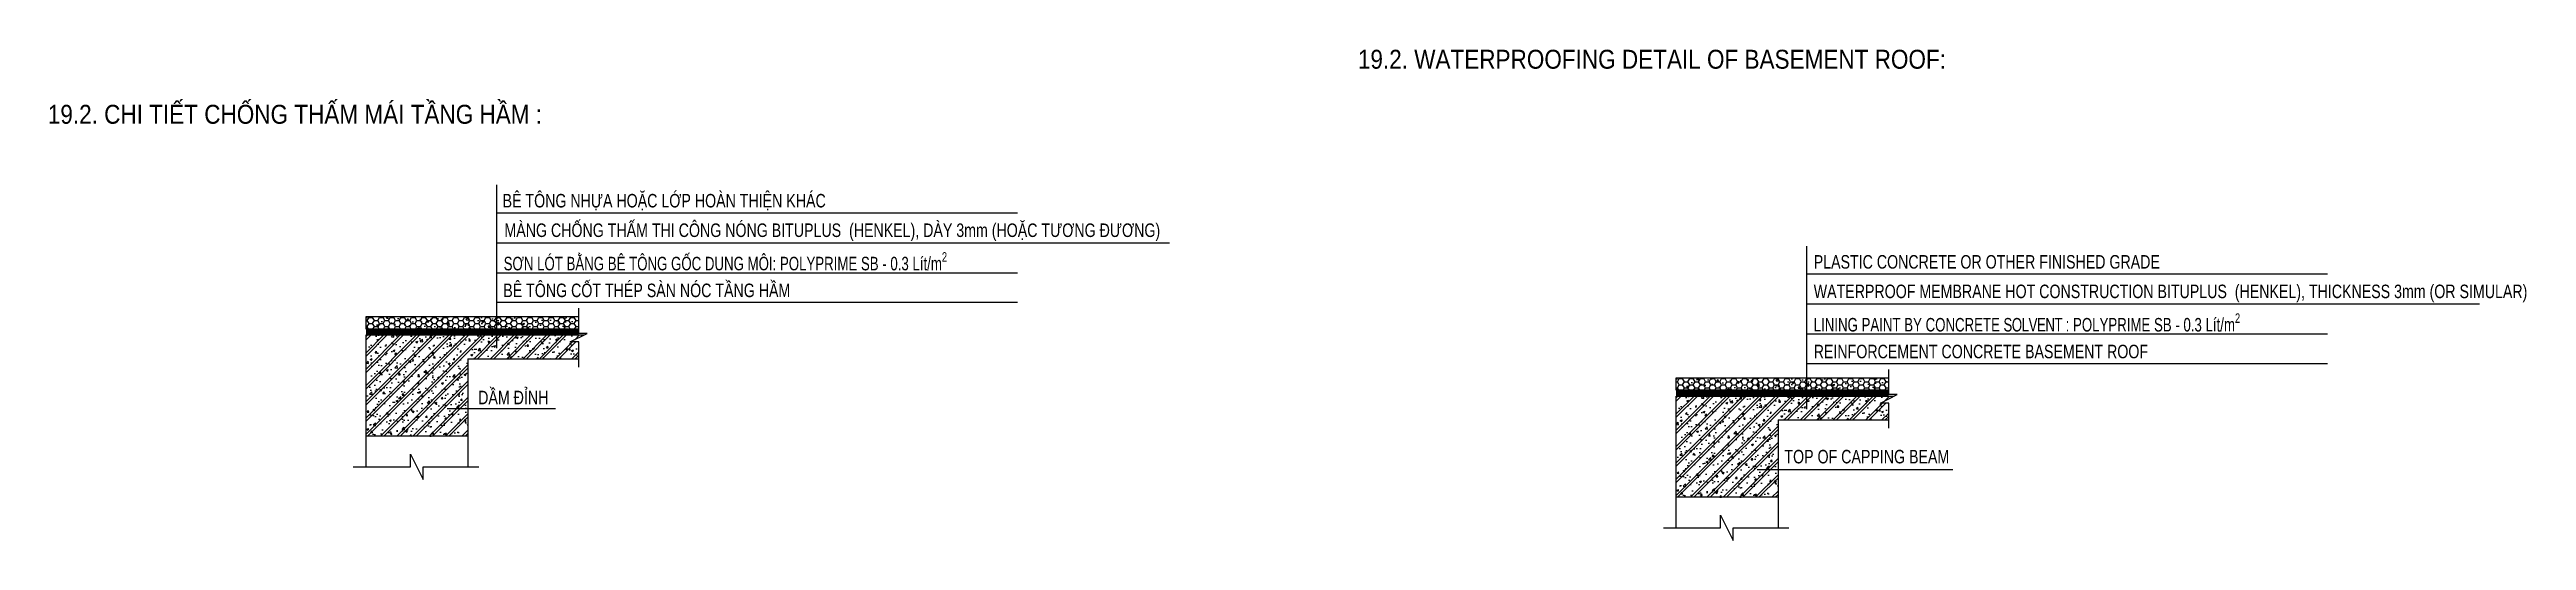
# Model space of a CAD drawing. Header units: millimetres. Extents: x -241424 to 696054, y -125618 to 93710.
# Drawn here: x 309869 to 355577, y 34490 to 43560 of the extents above; entities that cross this region are included whole.
import ezdxf
from ezdxf.enums import TextEntityAlignment as Align

# ---------------------------------------------------------------- set-up
doc = ezdxf.new("R2010")
doc.units = ezdxf.units.MM
doc.header["$LTSCALE"] = 7
doc.layers.get('0').update_dxf_attribs({"linetype": 'CONTINUOUS'})
for name, color, linetype in [('CDC_03_BORDER', 3, 'CONTINUOUS'), ('CDC_06_TEXT', 2, 'CONTINUOUS'), ('CDC_10_HATCH', 251, 'CONTINUOUS'), ('CDC_11_NOTE', 8, 'CONTINUOUS')]:
    doc.layers.add(name, color=color, linetype=linetype)
doc.styles.add('ARIAL', font='arial.ttf')

msp = doc.modelspace()

# ---------------------------------------------------------------- texts
at = {"layer": 'CDC_06_TEXT', "color": 4, "style": 'ARIAL', "width": 0.85}
for s, p in [('19.2. WATERPROOFING DETAIL OF BASEMENT ROOF:', (334012.4, 43380.1)), ('19.2. CHI TIẾT CHỐNG THẤM MÁI TẦNG HẦM :', (309836.9, 42363.3))]:
    msp.add_text(s, height=350, dxfattribs=at).set_placement(p, align=Align.MIDDLE_LEFT)
at = {"layer": 'CDC_06_TEXT', "style": 'ARIAL', "width": 0.75}
for s, p in [('BÊ TÔNG NHỰA HOẶC LỚP HOÀN THIỆN KHÁC', (324192.5, 40641.9, 34.8)), ('MÀNG CHỐNG THẤM THI CÔNG NÓNG BITUPLUS  (HENKEL), DÀY 3mm (HOẶC TƯƠNG ĐƯƠNG)', (330364.1, 40096.4, 34.8)), ('BÊ TÔNG CỐT THÉP SÀN NÓC TẦNG HẦM', (323538.1, 38985.6, 34.8))]:
    msp.add_text(s, height=250, dxfattribs=at).set_placement(p, align=Align.RIGHT)
for s, p in [('PLASTIC CONCRETE OR OTHER FINISHED GRADE', (342424.2, 39512.2)), ('WATERPROOF MEMBRANE HOT CONSTRUCTION BITUPLUS  (HENKEL), THICKNESS 3mm (OR SIMULAR)', (342424.2, 38966.7)), ('REINFORCEMENT CONCRETE BASEMENT ROOF', (342424.2, 37855.9))]:
    msp.add_text(s, height=250, dxfattribs=at).set_placement(p)
for s, p in [('DẦM ĐỈNH', (318425.9, 37169, 43.5)), ('TOP OF CAPPING BEAM', (343404.2, 36039.3, 43.5))]:
    msp.add_text(s, height=250, dxfattribs=at).set_placement(p, align=Align.MIDDLE)
at = {"layer": 'CDC_06_TEXT', "char_height": 250, "attachment_point": 1, "style": 'ARIAL'}
for s, insert, width in [('\\A1;{\\W0.7;SƠN LÓT BẰNG BÊ TÔNG GỐC DUNG MÔI: POLYPRIME SB - 0.3 Lít/m\\H0.7x;\\S2^ ;\\H1.429x; }', (318248.6, 39815.5, 34.8), 8271.987), ('\\A1;{\\W0.7;LINING PAINT BY CONCRETE\\T0.95; SOLVENT \\T1;: POLYPRIME SB - 0.3 Lít/m\\H0.7x;\\S2^ ;\\H1.429x; }', (342424.2, 38685.8, 34.8), 10464.412)]:
    msp.add_mtext(s, dxfattribs=dict(at, insert=insert, width=width))

# ---------------------------------------------------------------- hatches: boundary and pattern name
at = {"layer": 'CDC_10_HATCH'}
h = msp.add_hatch(dxfattribs=at)
h.set_pattern_fill('AR-CONC', color=256, scale=52.232143, style=0)
h.set_pattern_definition([(50, (420261.48, 21364.34), (374.6404, -32.7768), [39.1741, -430.9152]), (355, (420261.48, 21364.34), (-72.4728, 392.886), [31.3393, -344.7321]), (100.4514, (420292.7, 21361.6), (302.1678, 360.109), [33.2929, -366.2215]), (46.1842, (420261.48, 21468.8), (557.4429, -86.4541), [58.7612, -646.3728]), (96.6356, (420307.93, 21461.6), (488.1944, 508.8026), [49.9393, -549.3322]), (351.1842, (420261.5, 21468.8), (488.194, 508.803), [47.009, -517.0982]), (21, (420313.7, 21442.7), (311.7773, -210.2965), [39.1741, -430.9152]), (326, (420313.7, 21442.7), (127.0888, 378.7614), [31.3393, -344.7321]), (71.4514, (420339.7, 21425.17), (438.8663, 168.4646), [33.2929, -366.2215]), (37.5, (420261.48, 21364.34), (6.35135, 173.8776), [0, -340.55357, 0, -349.95536, 0, -346.03795]), (7.5, (420261.48, 21364.34), (137.40686, 206.0097), [0, -199.5268, 0, -332.71875, 0, -131.88616]), (327.5, (420145, 21364.34), (278.8269, -11.7809), [0, -130.58036, 0, -407.4107, 0, -540.6027]), (317.5, (420092.77, 21364.34), (304.61063, 52.287), [0, -169.75446, 0, -270.5625, 0, -383.90625])])
h.paths.add_polyline_path([(319634.5, 38396.2), (319634.5, 38626), (315710, 38626), (315710, 38396.2)])
h = msp.add_hatch(dxfattribs=at)
h.set_pattern_fill('HONEY', color=256, scale=522.321429, style=0)
h.set_pattern_definition([(0, (420261.475, 21364.34), (97.935268, 56.542953), [65.29018, -130.58036]), (120, (420261.475, 21364.34), (-97.935268, 56.542953), [65.29018, -130.58036]), (60, (420261.475, 21364.34), (2e-07, 113.085906), [-130.58036, 65.29018])])
h.paths.add_polyline_path([(319634.5, 38396.2), (319634.5, 38626), (315710, 38626), (315710, 38396.2)])
at = {"layer": 'CDC_10_HATCH', "ltscale": 30}
h = msp.add_hatch(dxfattribs=at)
h.set_pattern_fill('BT-01', color=256, scale=50, style=0, pattern_type=2)
h.set_pattern_definition([(50, (-63008.36, -58033.36), (358.6301, -31.37607), [37.5, -412.5]), (355, (-63008.36, -58033.36), (-69.37567, 376.09607), [30, -330]), (100.4514, (-62978.48, -58035.98), (289.2547, 344.71977), [31.8701, -350.57106]), (46.1842, (-63008.36, -57933.36), (533.6205, -82.7595), [56.25, -618.75]), (96.6356, (-62963.9, -57940.26), (467.33135, 487.05894), [47.80514, -525.8565]), (351.1842, (-63008.36, -57933.36), (467.331, 487.0593), [45, -495]), (21, (-62958.36, -57958.36), (298.45353, -201.30945), [37.5, -412.5]), (326, (-62958.36, -57958.36), (121.65767, 362.57502), [30, -330]), (71.4514, (-62933.5, -57975.14), (420.1113, 161.26525), [31.8701, -350.57106]), (37.5, (-63008.36, -58033.36), (6.079928, 166.446927), [0, -326, 0, -335, 0, -331.25]), (7.5, (-63008.36, -58033.36), (131.53477, 197.205856), [0, -191, 0, -318.5, 0, -126.25]), (327.5, (-63119.86, -58033.36), (266.91122, -11.277436), [0, -125, 0, -390, 0, -517.5]), (317.5, (-63169.86, -58033.36), (291.59308, 50.05249), [0, -162.5, 0, -259, 0, -367.5]), (45, (-63008.36, -58033.36), (-150.26019, 150.26019), []), (45, (-63008.36, -57972.11), (-150.26019, 150.26019), [])])
h.paths.add_polyline_path([(319478.8, 38159.3), (319733.8, 38286.8), (315710, 38286.6), (315710, 36418.1), (317590, 36418.1), (317590, 37848.1), (319634.4, 37848.1), (319634.4, 38159.3)])
at = {"layer": 'CDC_10_HATCH'}
h = msp.add_hatch(dxfattribs=at)
h.set_pattern_fill('AR-CONC', color=256, scale=52.232143, style=0)
h.set_pattern_definition([(50, (444437.03, 20234.63), (374.6404, -32.7768), [39.1741, -430.9152]), (355, (444437.03, 20234.63), (-72.4728, 392.886), [31.3393, -344.7321]), (100.4514, (444468.25, 20231.9), (302.1678, 360.109), [33.2929, -366.2215]), (46.1842, (444437.03, 20339.1), (557.4429, -86.4541), [58.7612, -646.3728]), (96.6356, (444483.5, 20331.9), (488.1944, 508.8026), [49.9393, -549.3322]), (351.1842, (444437, 20339.1), (488.194, 508.803), [47.009, -517.0982]), (21, (444489.26, 20312.98), (311.7773, -210.2965), [39.1741, -430.9152]), (326, (444489.26, 20312.98), (127.0888, 378.7614), [31.3393, -344.7321]), (71.4514, (444515.24, 20295.45), (438.8663, 168.4646), [33.2929, -366.2215]), (37.5, (444437.03, 20234.63), (6.35135, 173.8776), [0, -340.55357, 0, -349.95536, 0, -346.03795]), (7.5, (444437.03, 20234.63), (137.40686, 206.0097), [0, -199.5268, 0, -332.71875, 0, -131.88616]), (327.5, (444320.55, 20234.63), (278.8269, -11.7809), [0, -130.58036, 0, -407.4107, 0, -540.6027]), (317.5, (444268.32, 20234.63), (304.61063, 52.287), [0, -169.75446, 0, -270.5625, 0, -383.90625])])
h.paths.add_polyline_path([(343810, 37266.5), (343810, 37496.3), (339885.5, 37496.3), (339885.5, 37266.5)])
h = msp.add_hatch(dxfattribs=at)
h.set_pattern_fill('HONEY', color=256, scale=522.321429, style=0)
h.set_pattern_definition([(0, (444437.03, 20234.63), (97.935268, 56.542953), [65.29018, -130.58036]), (120, (444437.03, 20234.63), (-97.935268, 56.542953), [65.29018, -130.58036]), (60, (444437.03, 20234.63), (2e-07, 113.085906), [-130.58036, 65.29018])])
h.paths.add_polyline_path([(343810, 37266.5), (343810, 37496.3), (339885.5, 37496.3), (339885.5, 37266.5)])
at = {"layer": 'CDC_10_HATCH', "ltscale": 30}
h = msp.add_hatch(dxfattribs=at)
h.set_pattern_fill('BT-01', color=256, scale=50, style=0, pattern_type=2)
h.set_pattern_definition([(50, (-38832.8, -59163.07), (358.6301, -31.37607), [37.5, -412.5]), (355, (-38832.8, -59163.07), (-69.37567, 376.09607), [30, -330]), (100.4514, (-38802.92, -59165.7), (289.2547, 344.71977), [31.8701, -350.57106]), (46.1842, (-38832.8, -59063.07), (533.6205, -82.7595), [56.25, -618.75]), (96.6356, (-38788.34, -59069.97), (467.33135, 487.05894), [47.80514, -525.8565]), (351.1842, (-38832.8, -59063.1), (467.331, 487.0593), [45, -495]), (21, (-38782.8, -59088.07), (298.45353, -201.30945), [37.5, -412.5]), (326, (-38782.8, -59088.07), (121.65767, 362.57502), [30, -330]), (71.4514, (-38757.94, -59104.85), (420.1113, 161.26525), [31.8701, -350.57106]), (37.5, (-38832.81, -59163.07), (6.079928, 166.446927), [0, -326, 0, -335, 0, -331.25]), (7.5, (-38832.81, -59163.07), (131.53477, 197.205856), [0, -191, 0, -318.5, 0, -126.25]), (327.5, (-38944.31, -59163.07), (266.91122, -11.277436), [0, -125, 0, -390, 0, -517.5]), (317.5, (-38994.3, -59163.07), (291.59308, 50.05249), [0, -162.5, 0, -259, 0, -367.5]), (45, (-38832.8, -59163.07), (-150.26019, 150.26019), []), (45, (-38832.8, -59101.82), (-150.26019, 150.26019), [])])
h.paths.add_polyline_path([(343654.4, 37029.6), (343909.3, 37157), (339885.5, 37156.9), (339885.5, 35288.4), (341765.5, 35288.4), (341765.5, 36718.4), (343810, 36718.3), (343810, 37029.6)])

# ---------------------------------------------------------------- linework, layer by layer
for p, q in [((315710, 38396.2, 34.8), (319634.5, 38396.2, 21.2)), ((339885.5, 37266.5, 34.8), (343810, 37266.5, 21.2))]:
    msp.add_line(p, q)
at = {"layer": 'CDC_03_BORDER'}
for p, q in [((315710, 38286.8, 34.8), (319733.8, 38286.8, 20.8)), ((315710, 35853, -2.6), (315710, 38286.8, 16.7)), ((317590, 37848.1, 34.8), (319634.4, 37848.1, 9.6)), ((317590, 37848, 34.8), (317590, 35852.9, 34.8)), ((339885.5, 37157.1, 34.8), (343909.3, 37157.1, 20.8)), ((339885.5, 34723.3, -2.6), (339885.5, 37157.1, 16.7)), ((341765.5, 36718.4, 34.8), (343810, 36718.3, 9.6)), ((341765.5, 36718.3, 34.8), (341765.5, 34723.2, 34.8)), ((317590, 36418.1, 10.1), (315710, 36418.1, -1.5)), ((341765.5, 35288.4, 10.1), (339885.5, 35288.4, -1.5))]:
    msp.add_line(p, q, dxfattribs=at)
at = {"layer": 'CDC_03_BORDER', "elevation": 5.3}
for points in [[(319634.4, 37692.4), (319634.4, 38159.3), (319478.8, 38159.3), (319790.1, 38314.9), (319634.5, 38314.9), (319634.5, 38781.6)], [(343810, 36562.7), (343810, 37029.6), (343654.4, 37029.6), (343965.6, 37185.2), (343810, 37185.2), (343810, 37651.9)], [(315474.2, 35853), (316529, 35852.9), (316529, 36086.4), (316762.4, 35619.5), (316762.4, 35852.9), (317787.7, 35852.9)], [(339649.7, 34723.3), (340704.5, 34723.2), (340704.5, 34956.6), (340937.9, 34489.8), (340938, 34723.2), (341963.3, 34723.2)]]:
    msp.add_lwpolyline(points, dxfattribs=at)
at = {"layer": 'CDC_10_HATCH'}
for p, q in [((315710, 38626, 34.8), (319634.5, 38626, 21.2)), ((339885.5, 37496.3, 34.8), (343810, 37496.3, 21.2))]:
    msp.add_line(p, q, dxfattribs=at)
at = {"layer": 'CDC_10_HATCH', "elevation": 34.8}
for points in [[(319634.5, 38396.2), (315710, 38396.2), (315710, 38626), (319634.5, 38626)], [(343810, 37266.5), (339885.5, 37266.5), (339885.5, 37496.3), (343810, 37496.3)]]:
    msp.add_lwpolyline(points, dxfattribs=at)
at = {"layer": 'CDC_10_HATCH', "const_width": 94, "elevation": 34.8}
for points in [[(319634.5, 38341.6), (315710, 38341.6)], [(343810, 37211.9), (339885.5, 37211.9)]]:
    msp.add_lwpolyline(points, dxfattribs=at)
at = {"layer": 'CDC_11_NOTE'}
for p, q in [((318123.2, 40543.8, 34.8), (327730.7, 40543.8, 34.8)), ((318123.2, 39990.8, 34.8), (330533.4, 39990.8, 34.8)), ((318123.2, 39435.4, 34.8), (327730.7, 39435.4, 34.8)), ((342298.8, 39414.1, 34.8), (351906.2, 39414.1, 34.8)), ((318123.2, 38891.6, 34.8), (327730.7, 38891.6, 34.8)), ((342298.8, 38861.1, 34.8), (354709, 38861.1, 34.8)), ((342298.8, 38305.7, 34.8), (351906.2, 38305.7, 34.8)), ((342298.8, 37761.9, 34.8), (351906.2, 37761.9, 34.8)), ((319203.7, 36922.8, 41), (317204.5, 36922.8, 34.8)), ((344994.2, 35793.1, 41), (341380.1, 35793.1, 34.8))]:
    msp.add_line(p, q, dxfattribs=at)
at = {"layer": 'CDC_11_NOTE', "elevation": 34.8}
for points in [[(318123.2, 38043.1), (318123.2, 41059.6)], [(342298.8, 36913.4), (342298.8, 39929.9)]]:
    msp.add_lwpolyline(points, dxfattribs=at)

msp.set_redraw_order([(e.dxf.handle, doc.entitydb.next_handle()) for e in msp.query("TEXT MTEXT ATTDEF DIMENSION ARC_DIMENSION")])  # texts and dimensions are drawn at this point

doc.saveas('drawing.dxf')
